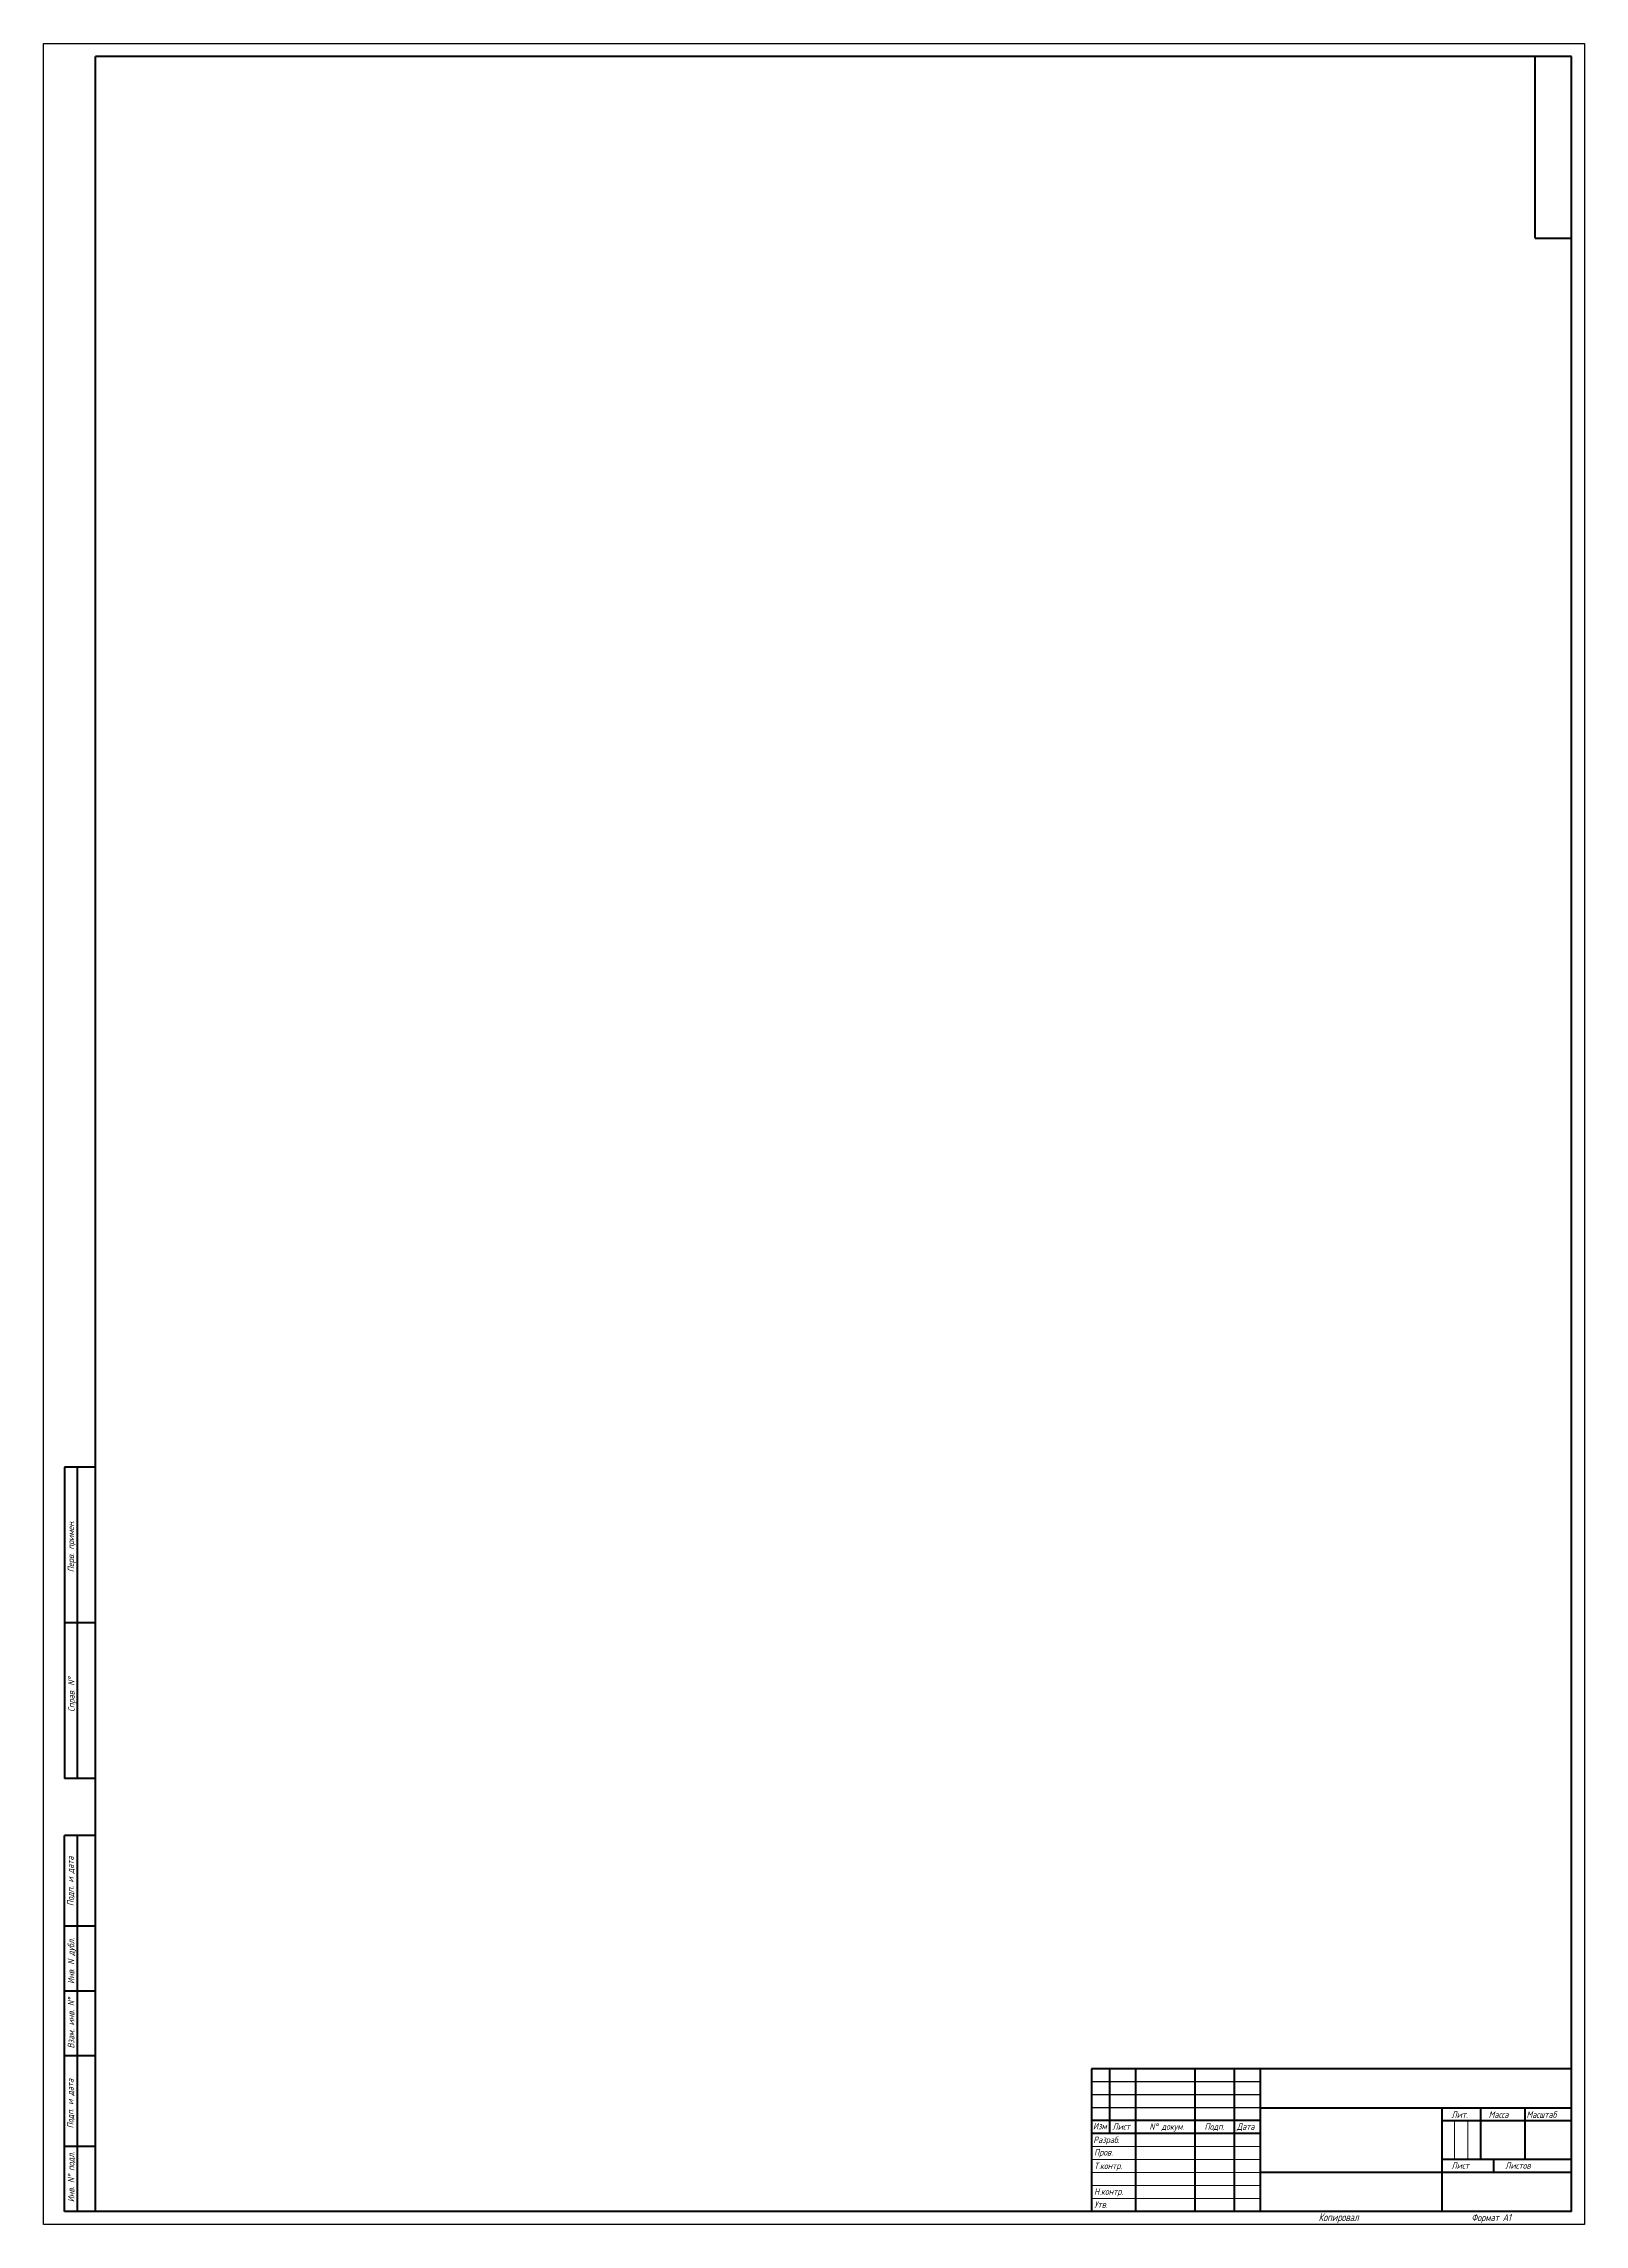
# Model space of a CAD drawing. Extents: x 1752 to 3207, y 74 to 915.
# Drawn here: x 2613 to 3207, y 74 to 915 of the extents above; entities that cross this region are included whole.
import ezdxf

# ---------------------------------------------------------------- set-up
doc = ezdxf.new("R2010")
doc.units = 0
doc.header["$MEASUREMENT"] = 0
doc.layers.get('0').update_dxf_attribs({"linetype": 'CONTINUOUS'})
doc.layers.add('KONTUR', color=7, linetype='CONTINUOUS')
for name, color, linetype, lineweight in [('Основная', 7, 'CONTINUOUS', 40), ('текст', 7, 'CONTINUOUS', 30), ('тонкая', 7, 'CONTINUOUS', 20)]:
    doc.layers.add(name, color=color, linetype=linetype, lineweight=lineweight)
doc.styles.add('стиль1', font='romans.shx', dxfattribs={"width": 0.75, "oblique": 15, "height": 3.5})

msp = doc.modelspace()

# ---------------------------------------------------------------- texts
at = {"layer": 'текст', "style": 'стиль1', "oblique": 15, "width": 0.75}
for s, p in [('Перв. примен.', (2624.29, 325.08)), ('Справ. N%%d', (2624.45, 271.2)), ('Подп. и дата', (2624.11, 196.34)), ('Инв. N дубл.', (2624.36, 166.32)), ('Взам. инв. N%%d', (2624.36, 141.39)), ('Подп. и дата', (2624.06, 110.6)), ('Инв. N%%d подл.', (2624.36, 82.14))]:
    msp.add_text(s, height=2.5, rotation=90, dxfattribs=at).set_placement(p)
for s, height, p in [('Изм', 2.5, (3017.08, 110.18)), ('Лист', 2.5, (3024.56, 110.03)), ('N%%d докум. ', 2.5, (3038.84, 110.03)), ('Подп.', 2.5, (3060.09, 110.03)), ('Дата', 2.5, (3072.55, 110.03)), ('Лит.', 2.5, (3155.26, 114.64)), ('Масса', 2.5, (3169.63, 114.64)), ('Масштаб', 2.5, (3184.22, 114.64)), ('Разраб.', 2.5, (3017.2, 104.93)), ('Пров.', 2.5, (3017.5, 100.1)), ('Т.контр.', 2.5, (3017.5, 94.9)), ('Лист', 2.5, (3155.26, 95.02)), ('Листов', 2.5, (3175.98, 95.02)), ('Н.контр.', 2.5, (3017.5, 84.98)), ('Утв.', 2.5, (3017.5, 79.96)), ('Копировал', 3, (3104.07, 74.82)), ('Формат А1', 2.75, (3163, 74.82))]:
    msp.add_text(s, height=height, dxfattribs=at).set_placement(p)

# ---------------------------------------------------------------- linework, layer by layer
for p, q in [((3081.54, 128.57), (3016.54, 128.57)), ((3081.54, 123.57), (3016.54, 123.57)), ((3081.54, 118.57), (3016.54, 118.57)), ((3151.54, 78.57), (3151.54, 78.57))]:
    msp.add_line(p, q)
at = {"lineweight": 50}
for p, q in [((3081.54, 113.57), (3016.54, 113.57)), ((3081.54, 108.57), (3016.54, 108.57))]:
    msp.add_line(p, q, dxfattribs=at)
at = {"layer": 'KONTUR'}
for p, q in [((2612.54, 73.57), (2612.54, 914.57)), ((2612.54, 914.57), (3206.54, 914.57)), ((3206.54, 914.57), (3206.54, 73.57)), ((3206.54, 73.57), (2612.54, 73.57))]:
    msp.add_line(p, q, dxfattribs=at)
at = {"layer": 'Основная'}
for p, q in [((2632.54, 118.57), (2632.54, 909.57)), ((3201.54, 909.57), (2632.54, 909.57)), ((3187.54, 839.57), (3187.54, 909.57)), ((3201.54, 78.57), (3201.54, 909.57)), ((3187.54, 839.57), (3201.54, 839.57)), ((2620.54, 365.57), (2620.54, 245.57)), ((2632.54, 365.57), (2620.54, 365.57)), ((2625.54, 245.57), (2625.54, 365.57)), ((2632.54, 305.57), (2620.54, 305.57)), ((2632.54, 245.57), (2620.54, 245.57)), ((2620.54, 78.57), (2620.54, 223.57)), ((2632.54, 223.57), (2620.54, 223.57)), ((2625.54, 78.57), (2625.54, 223.57)), ((2632.54, 188.57), (2620.54, 188.57)), ((2632.54, 163.57), (2620.54, 163.57)), ((2632.54, 138.57), (2620.54, 138.57)), ((3016.54, 133.57), (3016.54, 78.57)), ((3201.54, 133.57), (3016.54, 133.57)), ((3023.54, 108.57), (3023.54, 133.57)), ((3033.54, 133.57), (3033.54, 78.57)), ((3056.54, 78.57), (3056.54, 133.57)), ((3071.54, 133.57), (3071.54, 78.57)), ((3081.54, 133.57), (3081.54, 78.57)), ((2632.54, 78.57), (2632.54, 118.57)), ((3081.54, 118.57), (3201.54, 118.57)), ((3151.54, 118.57), (3151.54, 78.57)), ((3166.54, 118.57), (3166.54, 98.57)), ((3183.54, 118.57), (3183.54, 98.57)), ((3151.54, 113.57), (3201.54, 113.57)), ((2632.54, 103.57), (2620.54, 103.57)), ((3201.54, 93.57), (3081.54, 93.57)), ((3201.54, 98.57), (3151.54, 98.57)), ((3171.54, 98.57), (3171.54, 93.57)), ((3201.54, 78.57), (2620.54, 78.57))]:
    msp.add_line(p, q, dxfattribs=at)
at = {"layer": 'тонкая'}
for p, q in [((3156.53, 113.36), (3156.53, 98.57)), ((3161.6, 113.36), (3161.6, 98.57)), ((3016.54, 103.57), (3081.54, 103.57)), ((3081.54, 98.57), (3016.54, 98.57)), ((3081.54, 93.57), (3016.54, 93.57))]:
    msp.add_line(p, q, dxfattribs=at)
for points in [[(3016.54, 88.57), (3081.54, 88.57)], [(3016.54, 83.57), (3081.54, 83.57)]]:
    msp.add_lwpolyline(points, dxfattribs=at)

msp.set_redraw_order([(e.dxf.handle, doc.entitydb.next_handle()) for e in msp.query("TEXT MTEXT ATTDEF DIMENSION ARC_DIMENSION")])  # texts and dimensions are drawn at this point

doc.saveas('drawing.dxf')
